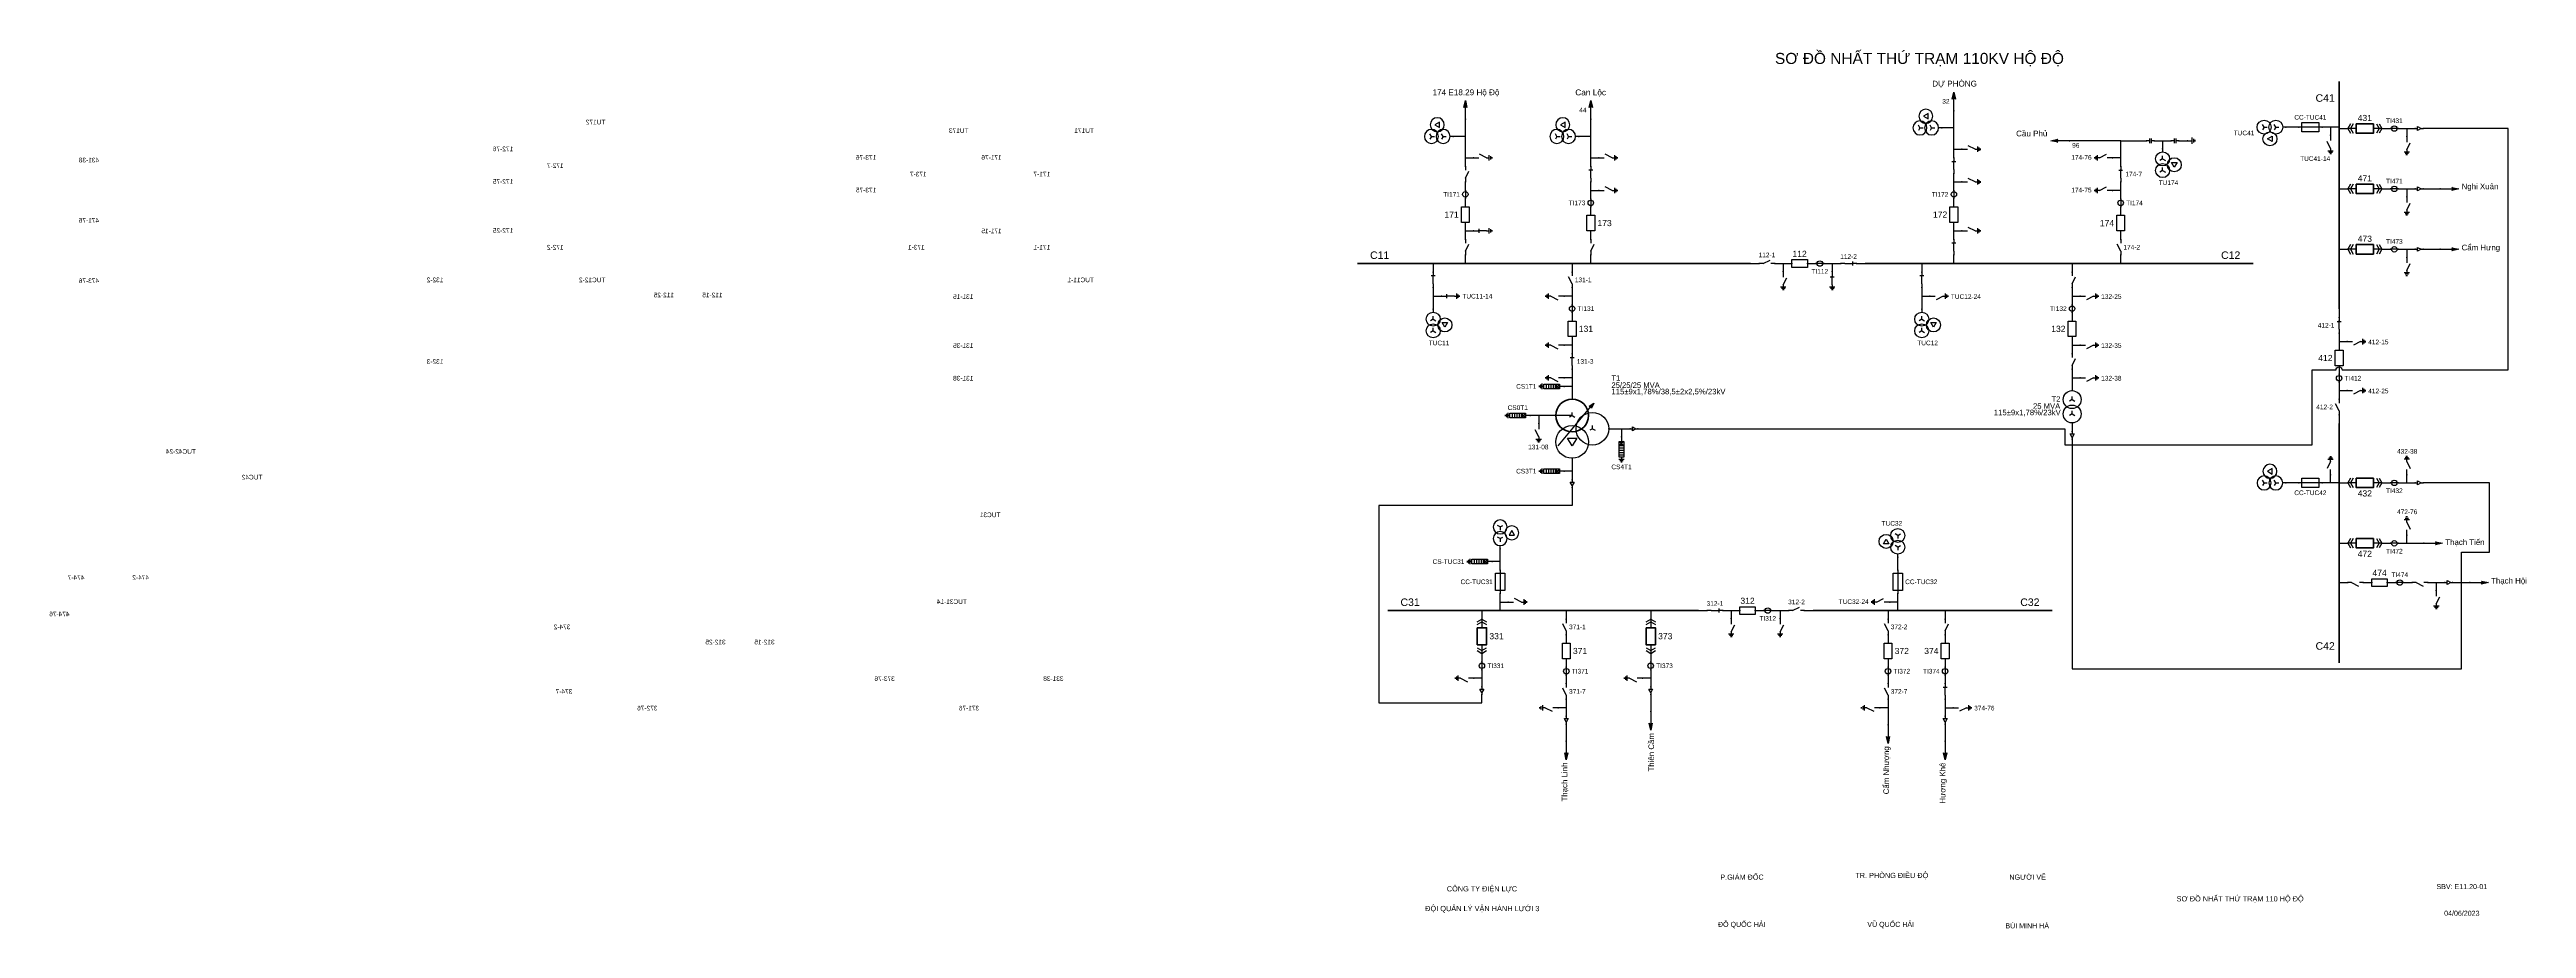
# Model space of a CAD drawing. Header units: millimetres. Extents: x -385 to 411, y 8 to 290.
import ezdxf

# ---------------------------------------------------------------- set-up
doc = ezdxf.new("R2010")
doc.units = ezdxf.units.MM
for name, color, linetype, lineweight in [('BUSBAR_110KV', 1, 'Continuous', 50), ('BUSBAR_22KV', 5, 'Continuous', 50), ('BUSBAR_35KV', 30, 'Continuous', 50), ('GROUND', 3, 'Continuous', 25), ('HV_110KV', 1, 'Continuous', 25), ('MV_22KV', 5, 'Continuous', 25), ('MV_35KV', 30, 'Continuous', 25)]:
    doc.layers.add(name, color=color, linetype=linetype, lineweight=lineweight)
doc.layers.add('SYM_PORTS', color=8, linetype='Continuous', plot=False)
doc.layers.add('TEXT', color=7, linetype='Continuous')
doc.styles.add('SLD_TEXT', font='arial.ttf')

# ---------------------------------------------------------------- blocks, each defined once
blk = doc.blocks.new('SYM_DISCONNECTOR_OPEN')
at = {"lineweight": 25}
for points in [[(0, -1.25), (-1.125, 1)], [(0, 2.5), (0, 1.25)], [(0, -1.25), (0, -2.5)]]:
    blk.add_lwpolyline(points, dxfattribs=at)
at = {"layer": 'SYM_PORTS'}
for p in [(0, 2.5), (0, -2.5)]:
    blk.add_point(p, dxfattribs=at)
blk.add_attdef('DEVICE_CODE', (1, -0.5), '', height=2)
blk = doc.blocks.new('SYM_EARTHING_SWITCH_CLOSED')
at = {"lineweight": 25}
for points in [[(-0.625, 1.25), (0.625, 1.25)], [(0, 3), (0, 1.25)], [(0, -1.25), (0, 1.5)], [(-0.875, -2), (0.875, -2)], [(-0.5625, -2.4375), (0.5625, -2.4375)], [(-0.25, -2.875), (0.25, -2.875)], [(0, -1.25), (0, -2)]]:
    blk.add_lwpolyline(points, dxfattribs=at)
at = {"layer": 'SYM_PORTS'}
blk.add_point((0, 3), dxfattribs=at)
blk.add_attdef('DEVICE_CODE', (1.875, 0), '', height=2)
blk = doc.blocks.new('SYM_CIRCUIT_BREAKER')
at = {"lineweight": 25}
blk.add_lwpolyline([(-1.25, 2.5), (1.25, 2.5), (1.25, -2.5), (-1.25, -2.5)], close=True, dxfattribs=at)
at = {"layer": 'SYM_PORTS'}
for p in [(0, 2.5), (0, -2.5)]:
    blk.add_point(p, dxfattribs=at)
blk.add_attdef('DEVICE_CODE', (2.25, -0.5), '', height=2)
at = {"flags": 1}
blk.add_attdef('RATING', (2.25, -3.5), '', height=2, dxfattribs=at)
blk = doc.blocks.new('SYM_CURRENT_TRANSFORMER')
at = {"lineweight": 25}
blk.add_lwpolyline([(0, 1.25), (0, -1.25)], dxfattribs=at)
blk.add_circle((0, 0), 0.875, dxfattribs=at)
at = {"layer": 'SYM_PORTS'}
for p in [(0, 1.25), (0, -1.25)]:
    blk.add_point(p, dxfattribs=at)
blk.add_attdef('DEVICE_CODE', (1.875, -1.75), '', height=2)
at = {"flags": 1}
blk.add_attdef('RATIO', (1.875, -4.75), '', height=2, dxfattribs=at)
blk = doc.blocks.new('SYM_EARTHING_SWITCH_OPEN')
at = {"lineweight": 25}
for points in [[(0, -1.25), (-1.125, 1)], [(0, 3), (0, 1.25)], [(-0.875, -2), (0.875, -2)], [(-0.5625, -2.4375), (0.5625, -2.4375)], [(-0.25, -2.875), (0.25, -2.875)], [(0, -1.25), (0, -2)]]:
    blk.add_lwpolyline(points, dxfattribs=at)
at = {"layer": 'SYM_PORTS'}
blk.add_point((0, 3), dxfattribs=at)
blk.add_attdef('DEVICE_CODE', (1.875, 0), '', height=2)
blk = doc.blocks.new('SYM_VOLTAGE_TRANSFORMER')
at = {"lineweight": 25}
for points in [[(0, 1.375), (-0.8625, 0.875)], [(0, 4.625), (0, 3.625)], [(0, 1.375), (0, 2.375)], [(0, 1.375), (0.8625, 0.875)], [(0, -2.375), (-0.8625, -2.875)], [(0, -2.375), (0, -1.375)], [(0, -2.375), (0.8625, -2.875)]]:
    blk.add_lwpolyline(points, dxfattribs=at)
blk.add_lwpolyline([(2.875, 0.25), (4.625, 0.25), (3.75, -1.25)], close=True, dxfattribs=at)
for centre in [(0, 1.375), (3.75, -0.5), (0, -2.375)]:
    blk.add_circle(centre, 2.25, dxfattribs=at)
at = {"layer": 'SYM_PORTS'}
blk.add_point((0, 4.625), dxfattribs=at)
blk.add_attdef('DEVICE_CODE', (7, 1.625), '', height=2)
at = {"flags": 1}
blk.add_attdef('RATIO', (7, -1.375), '', height=2, dxfattribs=at)
blk = doc.blocks.new('SYM_LINE_FEEDER_ARROW')
blk.add_hatch(color=7).paths.add_polyline_path([(0, -3), (-0.5, -0.75), (0, -1.25), (0.5, -0.75)])
at = {"lineweight": 25}
blk.add_lwpolyline([(0, 3), (0, -1.25)], dxfattribs=at)
blk.add_lwpolyline([(0, -3), (-0.5, -0.75), (0, -1.25), (0.5, -0.75)], close=True, dxfattribs=at)
at = {"layer": 'SYM_PORTS'}
blk.add_point((0, 3), dxfattribs=at)
blk.add_attdef('LINE_NAME', (1.5, 0), '', height=2)
blk = doc.blocks.new('SYM_DISCONNECTOR_CLOSED')
at = {"lineweight": 25}
for points in [[(-0.625, 1.25), (0.625, 1.25)], [(0, 2.5), (0, 1.25)], [(0, -1.25), (0, 1.5)], [(0, -1.25), (0, -2.5)]]:
    blk.add_lwpolyline(points, dxfattribs=at)
at = {"layer": 'SYM_PORTS'}
for p in [(0, 2.5), (0, -2.5)]:
    blk.add_point(p, dxfattribs=at)
blk.add_attdef('DEVICE_CODE', (1.625, -0.5), '', height=2)
blk = doc.blocks.new('SYM_SURGE_ARRESTER')
at = {"lineweight": 25}
for points in [[(-0.75, 2.5), (0.75, 2.5), (0.75, 1.25), (-0.75, 1.25)], [(-0.75, 1.25), (0.75, 1.25), (0.75, -2.5), (-0.75, -2.5)]]:
    blk.add_lwpolyline(points, close=True, dxfattribs=at)
for points in [[(-0.75, 2.5), (0.75, 1.25)], [(0.75, 2.5), (-0.75, 1.25)], [(-0.75, 0.5), (0.75, 0.5)], [(0, 4), (0, 2.5)], [(-0.875, -3.125), (0.875, -3.125)], [(-0.75, -0.25), (0.75, -0.25)], [(-0.75, -1), (0.75, -1)], [(-0.75, -1.75), (0.75, -1.75)], [(-0.5625, -3.5625), (0.5625, -3.5625)], [(-0.25, -4), (0.25, -4)], [(0, -2.5), (0, -3.125)]]:
    blk.add_lwpolyline(points, dxfattribs=at)
at = {"layer": 'SYM_PORTS'}
blk.add_point((0, 4), dxfattribs=at)
blk.add_attdef('DEVICE_CODE', (1.875, 1), '', height=2)
blk = doc.blocks.new('SYM_TRANSFORMER_3W')
blk.add_hatch(color=7).paths.add_polyline_path([(3.75, 8.25), (3.0125, 6.575), (2.2375, 7.225)])
at = {"lineweight": 25}
for points in [[(3.75, 8.25), (3.0125, 6.575), (2.2375, 7.225)], [(-4.75, -3), (-1.75, -3), (-3.25, -5.5)]]:
    blk.add_lwpolyline(points, close=True, dxfattribs=at)
for points in [[(-3.25, 4.25), (-8.5, 4.25)], [(-7.75, -5.5), (3.0125, 7.35)], [(-3.25, 4.25), (-4.1125, 3.75)], [(-3.25, 4.25), (-3.25, 5.25)], [(-3.25, 4.25), (-2.3875, 3.75)], [(3.25, 0), (2.3875, -0.5)], [(3.25, 0), (3.25, 1)], [(3.25, 0), (4.1125, -0.5)]]:
    blk.add_lwpolyline(points, dxfattribs=at)
at = {"lineweight": 50}
blk.add_circle((-3.25, 4.25), 5.25, dxfattribs=at)
at = {"lineweight": 25}
for centre in [(-3.25, -4.25), (3.25, 0)]:
    blk.add_circle(centre, 5.25, dxfattribs=at)
at = {"layer": 'SYM_PORTS'}
for p in [(-3.25, 9.5), (-8.5, 4.25), (8.5, 0), (-3.25, -9.5)]:
    blk.add_point(p, dxfattribs=at)
blk.add_attdef('DEVICE_CODE', (9.5, 6.5), '', height=2)
at = {"flags": 1}
for tag, p in [('VOLTAGE_RATIO', (9.5, 0.5)), ('POWER', (9.5, 3.5))]:
    blk.add_attdef(tag, p, '', height=2, dxfattribs=at)
blk = doc.blocks.new('SYM_CABLE_TERMINATION')
at = {"lineweight": 25}
blk.add_lwpolyline([(-0.625, 0.5), (0.625, 0.5), (0, -0.625)], close=True, dxfattribs=at)
for points in [[(0, 1.25), (0, 0.5)], [(0, -0.625), (0, -1.25)]]:
    blk.add_lwpolyline(points, dxfattribs=at)
at = {"layer": 'SYM_PORTS'}
for p in [(0, 1.25), (0, -1.25)]:
    blk.add_point(p, dxfattribs=at)
blk = doc.blocks.new('SYM_COUPLING_CAPACITOR')
at = {"lineweight": 25}
for points in [[(-0.75, 0.25), (0.75, 0.25)], [(0, 1.25), (0, 0.25)], [(-0.75, -0.25), (0.75, -0.25)], [(0, -0.25), (0, -1.25)]]:
    blk.add_lwpolyline(points, dxfattribs=at)
at = {"layer": 'SYM_PORTS'}
for p in [(0, 1.25), (0, -1.25)]:
    blk.add_point(p, dxfattribs=at)
blk.add_attdef('DEVICE_CODE', (1.75, -1.75), '', height=2)
blk = doc.blocks.new('SYM_GROUND_SYMBOL')
at = {"lineweight": 25}
for points in [[(0, 1.25), (0, -0.25)], [(-1, -0.25), (1, -0.25)], [(-0.625, -0.75), (0.625, -0.75)], [(-0.25, -1.25), (0.25, -1.25)]]:
    blk.add_lwpolyline(points, dxfattribs=at)
at = {"layer": 'SYM_PORTS'}
blk.add_point((0, 1.25), dxfattribs=at)
blk = doc.blocks.new('SYM_TRANSFORMER_2W')
at = {"lineweight": 25}
for points in [[(0, 2.3125), (-0.8625, 1.8125)], [(0, 2.3125), (0, 3.3125)], [(0, 2.3125), (0.8625, 1.8125)], [(0, -2.3125), (-0.8625, -2.8125)], [(0, -2.3125), (0, -1.3125)], [(0, -2.3125), (0.8625, -2.8125)]]:
    blk.add_lwpolyline(points, dxfattribs=at)
for centre in [(0, 2.3125), (0, -2.3125)]:
    blk.add_circle(centre, 2.875, dxfattribs=at)
at = {"layer": 'SYM_PORTS'}
for p in [(0, 5.1875), (0, -5.1875)]:
    blk.add_point(p, dxfattribs=at)
blk.add_attdef('DEVICE_CODE', (3.875, 2.1875), '', height=2)
at = {"flags": 1}
for tag, p in [('POWER', (3.875, -0.8125)), ('VOLTAGE_RATIO', (3.875, -3.8125))]:
    blk.add_attdef(tag, p, '', height=2, dxfattribs=at)
blk = doc.blocks.new('SYM_DRAWOUT_BREAKER')
at = {"lineweight": 25}
for points in [[(-1.5, 4.625), (0, 5.5), (1.5, 4.625)], [(-1.5, 3.75), (0, 4.625), (1.5, 3.75)], [(0, 5.5), (0, 2.75)], [(-1.5, -3.75), (0, -4.625), (1.5, -3.75)], [(-1.5, -4.625), (0, -5.5), (1.5, -4.625)], [(0, -2.75), (0, -5.5)]]:
    blk.add_lwpolyline(points, dxfattribs=at)
at = {"lineweight": 35}
blk.add_lwpolyline([(-1.5, 2.75), (1.5, 2.75), (1.5, -2.75), (-1.5, -2.75)], close=True, dxfattribs=at)
at = {"layer": 'SYM_PORTS'}
for p in [(0, 5.5), (0, -5.5)]:
    blk.add_point(p, dxfattribs=at)
blk.add_attdef('DEVICE_CODE', (2.5, 2.5), '', height=2)
at = {"flags": 1}
blk.add_attdef('RATING', (2.5, -0.5), '', height=2, dxfattribs=at)
blk = doc.blocks.new('SYM_FUSE_DISCONNECTOR')
at = {"lineweight": 25}
blk.add_lwpolyline([(-1.5, 2.75), (1.5, 2.75), (1.5, -2.75), (-1.5, -2.75)], close=True, dxfattribs=at)
blk.add_lwpolyline([(0, 3.75), (0, -3.75)], dxfattribs=at)
at = {"layer": 'SYM_PORTS'}
for p in [(0, 3.75), (0, -3.75)]:
    blk.add_point(p, dxfattribs=at)
blk.add_attdef('DEVICE_CODE', (2.5, 0.75), '', height=2)
at = {"flags": 1}
blk.add_attdef('RATING', (2.5, -2.25), '', height=2, dxfattribs=at)

msp = doc.modelspace()

# ---------------------------------------------------------------- linework, layer by layer
at = {"layer": 'BUSBAR_110KV', "const_width": 0.526}
for points in [[(35.08, 221.15), (161.51, 221.15)], [(198.23, 221.15), (323.01, 221.15)]]:
    msp.add_lwpolyline(points, dxfattribs=at)
at = {"layer": 'BUSBAR_22KV', "const_width": 0.526}
for points in [[(350.63, 279.69), (350.63, 206.56)], [(350.63, 169.84), (350.63, 92.85)]]:
    msp.add_lwpolyline(points, dxfattribs=at)
at = {"layer": 'BUSBAR_35KV', "const_width": 0.526}
for points in [[(44.84, 109.65), (144.78, 109.65)], [(181.51, 109.65), (258.47, 109.65)]]:
    msp.add_lwpolyline(points, dxfattribs=at)
at = {"layer": 'GROUND'}
msp.add_lwpolyline([(299.17, 260.62), (301.91, 260.62)], dxfattribs=at)
at = {"layer": 'HV_110KV'}
for points in [[(69.83, 261.99), (69.83, 267.49)], [(110.14, 261.99), (110.14, 267.49)], [(226.82, 264.74), (222.93, 264.74)], [(226.82, 264.74), (226.82, 270.23)], [(226.82, 257.88), (226.82, 264.74)], [(69.83, 261.99), (65.94, 261.99)], [(69.83, 255.13), (69.83, 261.99)], [(69.83, 252.38), (69.83, 255.13)], [(69.83, 255.13), (72.43, 255.13)], [(110.14, 261.99), (106.25, 261.99)], [(110.14, 255.13), (110.14, 261.99)], [(110.14, 252.38), (110.14, 255.13)], [(110.14, 255.13), (112.74, 255.13)], [(226.82, 255.13), (226.82, 257.88)], [(226.82, 257.88), (229.42, 257.88)], [(280.44, 260.62), (263.96, 260.62)], [(280.44, 255.13), (277.84, 255.13)], [(280.44, 255.13), (280.44, 260.62)], [(280.44, 260.62), (288.68, 260.62)], [(280.44, 252.38), (280.44, 255.13)], [(291.18, 260.62), (293.92, 260.62)], [(293.92, 260.62), (293.92, 258.03)], [(293.92, 260.62), (296.67, 260.62)], [(69.83, 244.64), (69.83, 247.38)], [(110.14, 244.64), (110.14, 247.38)], [(226.82, 247.38), (226.82, 250.13)], [(226.82, 244.64), (226.82, 247.38)], [(226.82, 247.38), (229.42, 247.38)], [(280.44, 244.64), (280.44, 247.38)], [(69.83, 239.39), (69.83, 242.14)], [(110.14, 241.89), (110.14, 244.64)], [(110.14, 244.64), (112.74, 244.64)], [(110.14, 236.65), (110.14, 239.39)], [(226.82, 239.39), (226.82, 242.14)], [(280.44, 244.64), (277.84, 244.64)], [(280.44, 241.89), (280.44, 244.64)], [(280.44, 236.65), (280.44, 239.39)], [(69.83, 231.65), (69.83, 234.39)], [(69.83, 228.9), (69.83, 231.65)], [(69.83, 231.65), (72.43, 231.65)], [(110.14, 228.9), (110.14, 231.65)], [(226.82, 231.65), (226.82, 234.39)], [(226.82, 228.9), (226.82, 231.65)], [(226.82, 231.65), (229.42, 231.65)], [(280.44, 228.9), (280.44, 231.65)], [(69.83, 221.15), (69.83, 223.9)], [(110.14, 221.15), (110.14, 223.9)], [(226.82, 221.15), (226.82, 223.9)], [(280.44, 221.15), (280.44, 223.9)], [(59.52, 221.15), (59.52, 218.41)], [(104.15, 221.15), (104.15, 218.41)], [(161.51, 221.15), (164.26, 221.15)], [(169.26, 221.15), (172, 221.15)], [(172, 221.15), (172, 218.56)], [(172, 221.15), (174.75, 221.15)], [(179.75, 221.15), (182.5, 221.15)], [(185, 221.15), (187.74, 221.15)], [(187.74, 221.15), (187.74, 218.56)], [(187.74, 221.15), (190.49, 221.15)], [(195.49, 221.15), (198.23, 221.15)], [(216.51, 221.15), (216.51, 218.41)], [(264.82, 221.15), (264.82, 218.41)], [(59.52, 213.41), (59.52, 210.66)], [(59.52, 210.66), (62.12, 210.66)], [(59.52, 210.66), (59.52, 206.54)], [(104.15, 210.66), (101.55, 210.66)], [(104.15, 213.41), (104.15, 210.66)], [(104.15, 210.66), (104.15, 207.92)], [(216.51, 213.41), (216.51, 210.66)], [(216.51, 210.66), (219.11, 210.66)], [(216.51, 210.66), (216.51, 206.54)], [(264.82, 213.41), (264.82, 210.66)], [(264.82, 210.66), (267.42, 210.66)], [(264.82, 210.66), (264.82, 207.92)], [(104.15, 205.42), (104.15, 202.67)], [(264.82, 205.42), (264.82, 202.67)], [(104.15, 194.92), (101.55, 194.92)], [(104.15, 197.67), (104.15, 194.92)], [(104.15, 194.92), (104.15, 192.18)], [(264.82, 197.67), (264.82, 194.92)], [(264.82, 194.92), (267.42, 194.92)], [(264.82, 194.92), (264.82, 192.18)], [(104.15, 184.43), (101.55, 184.43)], [(104.15, 187.18), (104.15, 184.43)], [(104.15, 184.43), (104.15, 181.69)], [(264.82, 187.18), (264.82, 184.43)], [(264.82, 184.43), (267.42, 184.43)], [(264.82, 184.43), (264.82, 180.31)], [(104.15, 181.69), (101.55, 181.69)], [(104.15, 181.69), (104.15, 177.57)], [(93.41, 172.32), (90.66, 172.32)], [(98.9, 172.32), (93.41, 172.32)], [(93.41, 172.32), (93.41, 169.72)]]:
    msp.add_lwpolyline(points, dxfattribs=at)
at = {"layer": 'MV_22KV'}
msp.add_lwpolyline([(125.27, 168.07), (127.97, 168.07), (262.5, 168.07), (262.5, 162.95), (342, 162.95), (342, 186.95), (349.63, 186.95, -1), (351.63, 186.95), (405, 186.95), (405, 264.52), (380.32, 264.52), (377.62, 264.52)], format="xyb", dxfattribs=at)
for points in [[(337.64, 264.98), (333.52, 264.98)], [(347.89, 264.98), (345.14, 264.98)], [(350.63, 264.98), (347.89, 264.98)], [(347.89, 264.98), (347.89, 262.39)], [(350.63, 264.52), (353.38, 264.52)], [(364.38, 264.52), (367.12, 264.52)], [(369.62, 264.52), (372.37, 264.52)], [(372.37, 264.52), (372.37, 261.92)], [(372.37, 264.52), (375.12, 264.52)], [(350.63, 245.14), (353.38, 245.14)], [(364.38, 245.14), (367.12, 245.14)], [(369.62, 245.14), (372.37, 245.14)], [(372.37, 245.14), (372.37, 242.54)], [(372.37, 245.14), (375.12, 245.14)], [(377.62, 245.14), (383.11, 245.14)], [(350.63, 225.72), (353.38, 225.72)], [(364.38, 225.72), (367.12, 225.72)], [(369.62, 225.72), (372.37, 225.72)], [(372.37, 225.72), (372.37, 223.13)], [(372.37, 225.72), (375.12, 225.72)], [(377.62, 225.72), (383.11, 225.72)], [(350.63, 206.56), (350.63, 203.81)], [(350.63, 198.81), (350.63, 196.07)], [(350.63, 196.07), (353.23, 196.07)], [(350.63, 196.07), (350.63, 193.32)], [(350.63, 188.32), (350.63, 185.57)], [(350.63, 183.07), (350.63, 180.33)], [(350.63, 180.33), (353.23, 180.33)], [(350.63, 180.33), (350.63, 177.58)], [(115.9, 168.07), (120.02, 168.07)], [(120.02, 168.07), (120.02, 165.47)], [(120.02, 168.07), (122.77, 168.07)], [(264.82, 169.94), (264.82, 167.19)], [(350.63, 172.58), (350.63, 169.84)], [(264.82, 164.69), (264.82, 161.99), (264.82, 90.95), (390, 90.95), (390, 128.45), (399, 128.45), (399, 150.67), (380.32, 150.67), (377.62, 150.67)], [(347.89, 150.65), (347.89, 153.25)], [(372.37, 150.67), (372.37, 153.27)], [(337.64, 150.65), (333.52, 150.65)], [(347.89, 150.65), (345.14, 150.65)], [(350.63, 150.65), (347.89, 150.65)], [(350.63, 150.67), (353.38, 150.67)], [(364.38, 150.67), (367.12, 150.67)], [(369.62, 150.67), (372.37, 150.67)], [(372.37, 150.67), (375.12, 150.67)], [(350.63, 131.26), (353.38, 131.26)], [(364.38, 131.26), (367.12, 131.26)], [(369.62, 131.26), (372.37, 131.26)], [(372.37, 131.26), (372.37, 133.85)], [(372.37, 131.26), (377.86, 131.26)], [(350.63, 118.65), (353.38, 118.65)], [(358.38, 118.65), (361.12, 118.65)], [(366.12, 118.65), (368.87, 118.65)], [(371.37, 118.65), (374.12, 118.65)], [(379.12, 118.65), (381.86, 118.65)], [(381.86, 118.65), (381.86, 116.06)], [(381.86, 118.65), (384.61, 118.65)], [(387.11, 118.65), (392.6, 118.65)]]:
    msp.add_lwpolyline(points, dxfattribs=at)
at = {"layer": 'MV_35KV'}
for points in [[(104.15, 154.45), (101.55, 154.45)], [(104.15, 158.57), (104.15, 154.45)], [(104.15, 154.45), (104.15, 151.7)], [(104.15, 149.2), (104.15, 146.5), (104.15, 143.45), (42, 143.45), (42, 79.97), (75.16, 79.97), (75.16, 82.67)], [(81.01, 125.39), (81.01, 129.51)], [(81.01, 125.39), (78.41, 125.39)], [(81.01, 122.65), (81.01, 125.39)], [(208.79, 122.65), (208.79, 126.76)], [(81.01, 112.4), (81.01, 115.15)], [(81.01, 109.65), (81.01, 112.4)], [(81.01, 112.4), (83.6, 112.4)], [(208.79, 112.4), (206.2, 112.4)], [(208.79, 112.4), (208.79, 115.15)], [(208.79, 109.65), (208.79, 112.4)], [(75.16, 109.65), (75.16, 106.91)], [(102.28, 109.65), (102.28, 106.91)], [(129.39, 109.65), (129.39, 106.91)], [(144.78, 109.65), (147.53, 109.65)], [(152.53, 109.65), (155.28, 109.65)], [(155.28, 109.65), (155.28, 107.06)], [(155.28, 109.65), (158.02, 109.65)], [(163.02, 109.65), (165.77, 109.65)], [(168.27, 109.65), (171.01, 109.65)], [(171.01, 109.65), (171.01, 107.06)], [(171.01, 109.65), (173.76, 109.65)], [(178.76, 109.65), (181.51, 109.65)], [(205.66, 109.65), (205.66, 106.91)], [(224.01, 109.65), (224.01, 106.91)], [(75.16, 95.91), (75.16, 93.16)], [(102.28, 101.91), (102.28, 99.16)], [(129.39, 95.91), (129.39, 93.16)], [(205.66, 101.91), (205.66, 99.16)], [(224.01, 101.91), (224.01, 99.16)], [(75.16, 87.92), (72.57, 87.92)], [(75.16, 90.66), (75.16, 87.92)], [(75.16, 87.92), (75.16, 85.17)], [(102.28, 94.16), (102.28, 91.42)], [(102.28, 88.92), (102.28, 86.17)], [(129.39, 87.92), (126.8, 87.92)], [(129.39, 90.66), (129.39, 87.92)], [(129.39, 87.92), (129.39, 85.17)], [(205.66, 94.16), (205.66, 91.42)], [(205.66, 88.92), (205.66, 86.17)], [(224.01, 94.16), (224.01, 91.42)], [(224.01, 88.92), (224.01, 86.17)], [(102.28, 81.17), (102.28, 78.42)], [(129.39, 82.67), (129.39, 77.18)], [(205.66, 81.17), (205.66, 78.42)], [(224.01, 81.17), (224.01, 78.42)], [(102.28, 78.42), (99.68, 78.42)], [(102.28, 78.42), (102.28, 75.68)], [(102.28, 73.18), (102.28, 67.69)], [(205.66, 78.42), (203.06, 78.42)], [(205.66, 78.42), (205.66, 72.93)], [(224.01, 78.42), (226.61, 78.42)], [(224.01, 78.42), (224.01, 75.68)], [(224.01, 73.18), (224.01, 67.69)]]:
    msp.add_lwpolyline(points, dxfattribs=at)

# ---------------------------------------------------------------- block references
at = {"layer": 'GROUND'}
for name, p, rotation in [('SYM_COUPLING_CAPACITOR', (297.92, 260.62), 270), ('SYM_GROUND_SYMBOL', (303.16, 260.62), 90)]:
    msp.add_blockref(name, p, dxfattribs=dict(at, rotation=rotation))
at = {"layer": 'HV_110KV'}
ref = msp.add_blockref('SYM_VOLTAGE_TRANSFORMER', (218.3, 264.74), dxfattribs=dict(at, xscale=-1, rotation=270))
ref.add_attrib('DEVICE_CODE', 'TU172', (206.52, 265.88), dxfattribs={"layer": 'TEXT', "extrusion": (0, 0, -1), "height": 1.498, "style": 'SLD_TEXT'})
for name, p, rotation in [('SYM_LINE_FEEDER_ARROW', (69.83, 270.49), 180), ('SYM_LINE_FEEDER_ARROW', (110.14, 270.49), 180), ('SYM_LINE_FEEDER_ARROW', (226.82, 273.23), 180), ('SYM_LINE_FEEDER_ARROW', (260.96, 260.62), 270), ('SYM_COUPLING_CAPACITOR', (289.93, 260.62), 270)]:
    msp.add_blockref(name, p, dxfattribs=dict(at, rotation=rotation))
ref = msp.add_blockref('SYM_VOLTAGE_TRANSFORMER', (101.63, 261.99), dxfattribs=dict(at, xscale=-1, rotation=270))
ref.add_attrib('DEVICE_CODE', 'TU173', (89.84, 263.13), dxfattribs={"layer": 'TEXT', "extrusion": (0, 0, -1), "height": 1.498, "style": 'SLD_TEXT'})
ref = msp.add_blockref('SYM_VOLTAGE_TRANSFORMER', (61.31, 261.99), dxfattribs=dict(at, xscale=-1, rotation=270))
ref.add_attrib('DEVICE_CODE', 'TU171', (49.53, 263.13), dxfattribs={"layer": 'TEXT', "extrusion": (0, 0, -1), "height": 1.498, "style": 'SLD_TEXT'})
ref = msp.add_blockref('SYM_EARTHING_SWITCH_OPEN', (232.42, 257.88), dxfattribs=dict(at, xscale=-1, rotation=90))
ref.add_attrib('DEVICE_CODE', '172-76', (236.17, 257.26), dxfattribs={"layer": 'TEXT', "extrusion": (0, 0, -1), "height": 1.498, "style": 'SLD_TEXT'})
ref = msp.add_blockref('SYM_DISCONNECTOR_CLOSED', (226.82, 252.63), dxfattribs=dict(at, xscale=-1))
ref.add_attrib('DEVICE_CODE', '172-7', (219.96, 251.88), dxfattribs={"layer": 'TEXT', "extrusion": (0, 0, -1), "height": 1.498, "style": 'SLD_TEXT'})
ref = msp.add_blockref('SYM_EARTHING_SWITCH_OPEN', (115.74, 255.13), dxfattribs=dict(at, xscale=-1, rotation=90))
ref.add_attrib('DEVICE_CODE', '173-76', (119.5, 254.51), dxfattribs={"layer": 'TEXT', "extrusion": (0, 0, -1), "height": 1.498, "style": 'SLD_TEXT'})
ref = msp.add_blockref('SYM_EARTHING_SWITCH_OPEN', (75.43, 255.13), dxfattribs=dict(at, xscale=-1, rotation=90))
ref.add_attrib('DEVICE_CODE', '171-76', (79.18, 254.51), dxfattribs={"layer": 'TEXT', "extrusion": (0, 0, -1), "height": 1.498, "style": 'SLD_TEXT'})
ref = msp.add_blockref('SYM_EARTHING_SWITCH_OPEN', (274.84, 255.13), dxfattribs=dict(at, rotation=270))
ref.add_attrib('DEVICE_CODE', '174-76', (264.57, 254.51), dxfattribs={"layer": 'TEXT', "height": 1.498, "style": 'SLD_TEXT'})
ref = msp.add_blockref('SYM_VOLTAGE_TRANSFORMER', (293.92, 253.4), dxfattribs=at)
ref.add_attrib('DEVICE_CODE', 'TU174', (292.66, 246.39), dxfattribs={"layer": 'TEXT', "height": 1.498, "style": 'SLD_TEXT'})
ref = msp.add_blockref('SYM_EARTHING_SWITCH_OPEN', (232.42, 247.38), dxfattribs=dict(at, xscale=-1, rotation=90))
ref.add_attrib('DEVICE_CODE', '172-75', (236.17, 246.77), dxfattribs={"layer": 'TEXT', "extrusion": (0, 0, -1), "height": 1.498, "style": 'SLD_TEXT'})
ref = msp.add_blockref('SYM_DISCONNECTOR_CLOSED', (110.14, 249.88), dxfattribs=dict(at, xscale=-1))
ref.add_attrib('DEVICE_CODE', '173-7', (103.29, 249.14), dxfattribs={"layer": 'TEXT', "extrusion": (0, 0, -1), "height": 1.498, "style": 'SLD_TEXT'})
ref = msp.add_blockref('SYM_DISCONNECTOR_OPEN', (69.83, 249.88), dxfattribs=dict(at, xscale=-1))
ref.add_attrib('DEVICE_CODE', '171-7', (63.6, 249.13), dxfattribs={"layer": 'TEXT', "extrusion": (0, 0, -1), "height": 1.498, "style": 'SLD_TEXT'})
ref = msp.add_blockref('SYM_DISCONNECTOR_CLOSED', (280.44, 249.88), dxfattribs=at)
ref.add_attrib('DEVICE_CODE', '174-7', (281.94, 249.13), dxfattribs={"layer": 'TEXT', "height": 1.498, "style": 'SLD_TEXT'})
ref = msp.add_blockref('SYM_EARTHING_SWITCH_OPEN', (115.74, 244.64), dxfattribs=dict(at, xscale=-1, rotation=90))
ref.add_attrib('DEVICE_CODE', '173-75', (119.5, 244.02), dxfattribs={"layer": 'TEXT', "extrusion": (0, 0, -1), "height": 1.498, "style": 'SLD_TEXT'})
ref = msp.add_blockref('SYM_CURRENT_TRANSFORMER', (69.83, 243.39), dxfattribs=at)
ref.add_attrib('DEVICE_CODE', 'TI171', (62.73, 242.63), dxfattribs={"layer": 'TEXT', "height": 1.498, "style": 'SLD_TEXT'})
ref = msp.add_blockref('SYM_CIRCUIT_BREAKER', (69.83, 236.89), dxfattribs=at)
ref.add_attrib('DEVICE_CODE', '171', (63.12, 235.9), dxfattribs={"layer": 'TEXT', "height": 1.967, "style": 'SLD_TEXT'})
ref = msp.add_blockref('SYM_CURRENT_TRANSFORMER', (110.14, 240.64), dxfattribs=at)
ref.add_attrib('DEVICE_CODE', 'TI173', (103.04, 239.9), dxfattribs={"layer": 'TEXT', "height": 1.498, "style": 'SLD_TEXT'})
ref = msp.add_blockref('SYM_CURRENT_TRANSFORMER', (226.82, 243.39), dxfattribs=at)
ref.add_attrib('DEVICE_CODE', 'TI172', (219.71, 242.63), dxfattribs={"layer": 'TEXT', "height": 1.498, "style": 'SLD_TEXT'})
ref = msp.add_blockref('SYM_CIRCUIT_BREAKER', (226.82, 236.89), dxfattribs=at)
ref.add_attrib('DEVICE_CODE', '172', (220.11, 235.9), dxfattribs={"layer": 'TEXT', "height": 1.967, "style": 'SLD_TEXT'})
ref = msp.add_blockref('SYM_EARTHING_SWITCH_OPEN', (274.84, 244.64), dxfattribs=dict(at, rotation=270))
ref.add_attrib('DEVICE_CODE', '174-75', (264.57, 244.02), dxfattribs={"layer": 'TEXT', "height": 1.498, "style": 'SLD_TEXT'})
ref = msp.add_blockref('SYM_CURRENT_TRANSFORMER', (280.44, 240.64), dxfattribs=at)
ref.add_attrib('DEVICE_CODE', 'TI174', (282.19, 239.89), dxfattribs={"layer": 'TEXT', "height": 1.498, "style": 'SLD_TEXT'})
ref = msp.add_blockref('SYM_EARTHING_SWITCH_OPEN', (232.42, 231.65), dxfattribs=dict(at, xscale=-1, rotation=90))
ref.add_attrib('DEVICE_CODE', '172-25', (236.17, 231.03), dxfattribs={"layer": 'TEXT', "extrusion": (0, 0, -1), "height": 1.498, "style": 'SLD_TEXT'})
ref = msp.add_blockref('SYM_EARTHING_SWITCH_CLOSED', (75.43, 231.65), dxfattribs=dict(at, xscale=-1, rotation=90))
ref.add_attrib('DEVICE_CODE', '171-15', (79.18, 230.91), dxfattribs={"layer": 'TEXT', "extrusion": (0, 0, -1), "height": 1.498, "style": 'SLD_TEXT'})
ref = msp.add_blockref('SYM_CIRCUIT_BREAKER', (110.14, 234.15), dxfattribs=at)
ref.add_attrib('DEVICE_CODE', '173', (112.28, 233.18), dxfattribs={"layer": 'TEXT', "height": 1.968, "style": 'SLD_TEXT'})
ref = msp.add_blockref('SYM_CIRCUIT_BREAKER', (280.44, 234.15), dxfattribs=at)
ref.add_attrib('DEVICE_CODE', '174', (273.73, 233.16), dxfattribs={"layer": 'TEXT', "height": 1.967, "style": 'SLD_TEXT'})
ref = msp.add_blockref('SYM_DISCONNECTOR_CLOSED', (226.82, 226.4), dxfattribs=dict(at, xscale=-1))
ref.add_attrib('DEVICE_CODE', '172-2', (219.96, 225.65), dxfattribs={"layer": 'TEXT', "extrusion": (0, 0, -1), "height": 1.498, "style": 'SLD_TEXT'})
ref = msp.add_blockref('SYM_DISCONNECTOR_OPEN', (110.14, 226.4), dxfattribs=dict(at, xscale=-1))
ref.add_attrib('DEVICE_CODE', '173-1', (103.91, 225.66), dxfattribs={"layer": 'TEXT', "extrusion": (0, 0, -1), "height": 1.498, "style": 'SLD_TEXT'})
ref = msp.add_blockref('SYM_DISCONNECTOR_OPEN', (69.83, 226.4), dxfattribs=dict(at, xscale=-1))
ref.add_attrib('DEVICE_CODE', '171-1', (63.6, 225.65), dxfattribs={"layer": 'TEXT', "extrusion": (0, 0, -1), "height": 1.498, "style": 'SLD_TEXT'})
ref = msp.add_blockref('SYM_DISCONNECTOR_OPEN', (166.76, 221.15), dxfattribs=dict(at, rotation=270))
ref.add_attrib('DEVICE_CODE', '112-1', (164.08, 223.16), dxfattribs={"layer": 'TEXT', "height": 1.498, "style": 'SLD_TEXT'})
ref = msp.add_blockref('SYM_CIRCUIT_BREAKER', (177.25, 221.15), dxfattribs=dict(at, rotation=270))
ref.add_attrib('DEVICE_CODE', '112', (174.96, 223.29), dxfattribs={"layer": 'TEXT', "height": 1.967, "style": 'SLD_TEXT'})
ref = msp.add_blockref('SYM_DISCONNECTOR_CLOSED', (192.99, 221.15), dxfattribs=dict(at, rotation=270))
ref.add_attrib('DEVICE_CODE', '112-2', (190.31, 222.66), dxfattribs={"layer": 'TEXT', "height": 1.498, "style": 'SLD_TEXT'})
ref = msp.add_blockref('SYM_DISCONNECTOR_OPEN', (280.44, 226.4), dxfattribs=at)
ref.add_attrib('DEVICE_CODE', '174-2', (281.32, 225.65), dxfattribs={"layer": 'TEXT', "height": 1.498, "style": 'SLD_TEXT'})
ref = msp.add_blockref('SYM_DISCONNECTOR_OPEN', (264.82, 215.91), dxfattribs=dict(at, xscale=-1))
ref.add_attrib('DEVICE_CODE', '132-2', (258.59, 215.17), dxfattribs={"layer": 'TEXT', "extrusion": (0, 0, -1), "height": 1.498, "style": 'SLD_TEXT'})
ref = msp.add_blockref('SYM_DISCONNECTOR_CLOSED', (216.51, 215.91), dxfattribs=dict(at, xscale=-1))
ref.add_attrib('DEVICE_CODE', 'TUC12-2', (206.52, 215.16), dxfattribs={"layer": 'TEXT', "extrusion": (0, 0, -1), "height": 1.498, "style": 'SLD_TEXT'})
ref = msp.add_blockref('SYM_EARTHING_SWITCH_CLOSED', (187.74, 215.56), dxfattribs=dict(at, xscale=-1))
ref.add_attrib('DEVICE_CODE', '112-25', (184.49, 210.3), dxfattribs={"layer": 'TEXT', "extrusion": (0, 0, -1), "height": 1.498, "style": 'SLD_TEXT'})
ref = msp.add_blockref('SYM_EARTHING_SWITCH_OPEN', (172, 215.56), dxfattribs=dict(at, xscale=-1))
ref.add_attrib('DEVICE_CODE', '112-15', (168.87, 210.3), dxfattribs={"layer": 'TEXT', "extrusion": (0, 0, -1), "height": 1.498, "style": 'SLD_TEXT'})
ref = msp.add_blockref('SYM_DISCONNECTOR_CLOSED', (59.52, 215.91), dxfattribs=dict(at, xscale=-1))
ref.add_attrib('DEVICE_CODE', 'TUC11-1', (49.53, 215.16), dxfattribs={"layer": 'TEXT', "extrusion": (0, 0, -1), "height": 1.498, "style": 'SLD_TEXT'})
ref = msp.add_blockref('SYM_DISCONNECTOR_OPEN', (104.15, 215.91), dxfattribs=at)
ref.add_attrib('DEVICE_CODE', '131-1', (105.03, 215.17), dxfattribs={"layer": 'TEXT', "height": 1.498, "style": 'SLD_TEXT'})
ref = msp.add_blockref('SYM_CURRENT_TRANSFORMER', (183.75, 221.15), dxfattribs=dict(at, rotation=270))
ref.add_attrib('DEVICE_CODE', 'TI112', (181.07, 217.89), dxfattribs={"layer": 'TEXT', "height": 1.498, "style": 'SLD_TEXT'})
ref = msp.add_blockref('SYM_EARTHING_SWITCH_OPEN', (98.55, 210.66), dxfattribs=dict(at, xscale=-1, rotation=270))
ref.add_attrib('DEVICE_CODE', '131-15', (88.28, 209.8), dxfattribs={"layer": 'TEXT', "extrusion": (0, 0, -1), "height": 1.498, "style": 'SLD_TEXT'})
ref = msp.add_blockref('SYM_EARTHING_SWITCH_CLOSED', (65.12, 210.66), dxfattribs=dict(at, rotation=90))
ref.add_attrib('DEVICE_CODE', 'TUC11-14', (68.87, 209.91), dxfattribs={"layer": 'TEXT', "height": 1.498, "style": 'SLD_TEXT'})
ref = msp.add_blockref('SYM_CURRENT_TRANSFORMER', (104.15, 206.67), dxfattribs=at)
ref.add_attrib('DEVICE_CODE', 'TI131', (105.91, 205.93), dxfattribs={"layer": 'TEXT', "height": 1.498, "style": 'SLD_TEXT'})
ref = msp.add_blockref('SYM_EARTHING_SWITCH_OPEN', (222.11, 210.66), dxfattribs=dict(at, rotation=90))
ref.add_attrib('DEVICE_CODE', 'TUC12-24', (225.86, 209.79), dxfattribs={"layer": 'TEXT', "height": 1.498, "style": 'SLD_TEXT'})
ref = msp.add_blockref('SYM_CURRENT_TRANSFORMER', (264.82, 206.67), dxfattribs=at)
ref.add_attrib('DEVICE_CODE', 'TI132', (257.71, 205.93), dxfattribs={"layer": 'TEXT', "height": 1.498, "style": 'SLD_TEXT'})
ref = msp.add_blockref('SYM_EARTHING_SWITCH_OPEN', (270.42, 210.66), dxfattribs=dict(at, rotation=90))
ref.add_attrib('DEVICE_CODE', '132-25', (274.17, 209.8), dxfattribs={"layer": 'TEXT', "height": 1.498, "style": 'SLD_TEXT'})
ref = msp.add_blockref('SYM_VOLTAGE_TRANSFORMER', (59.52, 201.92), dxfattribs=at)
ref.add_attrib('DEVICE_CODE', 'TUC11', (58.08, 194.89), dxfattribs={"layer": 'TEXT', "height": 1.498, "style": 'SLD_TEXT'})
ref = msp.add_blockref('SYM_CIRCUIT_BREAKER', (104.15, 200.17), dxfattribs=at)
ref.add_attrib('DEVICE_CODE', '131', (106.28, 199.2), dxfattribs={"layer": 'TEXT', "height": 1.968, "style": 'SLD_TEXT'})
ref = msp.add_blockref('SYM_VOLTAGE_TRANSFORMER', (216.51, 201.92), dxfattribs=at)
ref.add_attrib('DEVICE_CODE', 'TUC12', (215.07, 194.89), dxfattribs={"layer": 'TEXT', "height": 1.498, "style": 'SLD_TEXT'})
ref = msp.add_blockref('SYM_CIRCUIT_BREAKER', (264.82, 200.17), dxfattribs=at)
ref.add_attrib('DEVICE_CODE', '132', (258.11, 199.2), dxfattribs={"layer": 'TEXT', "height": 1.968, "style": 'SLD_TEXT'})
ref = msp.add_blockref('SYM_DISCONNECTOR_OPEN', (264.82, 189.68), dxfattribs=dict(at, xscale=-1))
ref.add_attrib('DEVICE_CODE', '132-3', (258.59, 188.94), dxfattribs={"layer": 'TEXT', "extrusion": (0, 0, -1), "height": 1.498, "style": 'SLD_TEXT'})
ref = msp.add_blockref('SYM_EARTHING_SWITCH_OPEN', (98.55, 194.92), dxfattribs=dict(at, xscale=-1, rotation=270))
ref.add_attrib('DEVICE_CODE', '131-35', (88.28, 194.06), dxfattribs={"layer": 'TEXT', "extrusion": (0, 0, -1), "height": 1.498, "style": 'SLD_TEXT'})
ref = msp.add_blockref('SYM_DISCONNECTOR_CLOSED', (104.15, 189.68), dxfattribs=at)
ref.add_attrib('DEVICE_CODE', '131-3', (105.66, 188.94), dxfattribs={"layer": 'TEXT', "height": 1.498, "style": 'SLD_TEXT'})
ref = msp.add_blockref('SYM_EARTHING_SWITCH_OPEN', (270.42, 194.92), dxfattribs=dict(at, rotation=90))
ref.add_attrib('DEVICE_CODE', '132-35', (274.17, 194.06), dxfattribs={"layer": 'TEXT', "height": 1.498, "style": 'SLD_TEXT'})
ref = msp.add_blockref('SYM_EARTHING_SWITCH_OPEN', (98.55, 184.43), dxfattribs=dict(at, xscale=-1, rotation=270))
ref.add_attrib('DEVICE_CODE', '131-38', (88.28, 183.57), dxfattribs={"layer": 'TEXT', "extrusion": (0, 0, -1), "height": 1.498, "style": 'SLD_TEXT'})
ref = msp.add_blockref('SYM_TRANSFORMER_3W', (107.4, 168.07), dxfattribs=at)
ref.add_attrib('DEVICE_CODE', 'T1', (116.78, 183.51), dxfattribs={"layer": 'TEXT', "height": 1.748, "style": 'SLD_TEXT'})
ref = msp.add_blockref('SYM_EARTHING_SWITCH_OPEN', (270.42, 184.43), dxfattribs=dict(at, rotation=90))
ref.add_attrib('DEVICE_CODE', '132-38', (274.17, 183.57), dxfattribs={"layer": 'TEXT', "height": 1.498, "style": 'SLD_TEXT'})
ref = msp.add_blockref('SYM_SURGE_ARRESTER', (86.66, 172.32), dxfattribs=dict(at, rotation=270))
ref.add_attrib('DEVICE_CODE', 'CS0T1', (83.41, 174.1), dxfattribs={"layer": 'TEXT', "height": 1.498, "style": 'SLD_TEXT'})
ref = msp.add_blockref('SYM_SURGE_ARRESTER', (97.55, 181.69), dxfattribs=dict(at, rotation=270))
ref.add_attrib('DEVICE_CODE', 'CS1T1', (86.16, 180.94), dxfattribs={"layer": 'TEXT', "height": 1.498, "style": 'SLD_TEXT'})
ref = msp.add_blockref('SYM_TRANSFORMER_2W', (264.82, 175.13), dxfattribs=at)
ref.add_attrib('DEVICE_CODE', 'T2', (258.22, 176.77), dxfattribs={"layer": 'TEXT', "height": 1.748, "style": 'SLD_TEXT'})
ref = msp.add_blockref('SYM_EARTHING_SWITCH_OPEN', (93.41, 166.72), dxfattribs=at)
ref.add_attrib('DEVICE_CODE', '131-08', (90.03, 161.46), dxfattribs={"layer": 'TEXT', "height": 1.498, "style": 'SLD_TEXT'})
at = {"layer": 'MV_22KV'}
ref = msp.add_blockref('SYM_VOLTAGE_TRANSFORMER', (328.9, 264.98), dxfattribs=dict(at, rotation=270))
ref.add_attrib('DEVICE_CODE', 'TUC41', (316.76, 262.36), dxfattribs={"layer": 'TEXT', "height": 1.498, "style": 'SLD_TEXT'})
ref = msp.add_blockref('SYM_FUSE_DISCONNECTOR', (341.39, 264.98), dxfattribs=dict(at, rotation=270))
ref.add_attrib('DEVICE_CODE', 'CC-TUC41', (336.22, 267.39), dxfattribs={"layer": 'TEXT', "height": 1.498, "style": 'SLD_TEXT'})
ref = msp.add_blockref('SYM_DRAWOUT_BREAKER', (358.88, 264.52), dxfattribs=dict(at, rotation=270))
ref.add_attrib('DEVICE_CODE', '431', (356.59, 266.94), dxfattribs={"layer": 'TEXT', "height": 1.968, "style": 'SLD_TEXT'})
ref = msp.add_blockref('SYM_CURRENT_TRANSFORMER', (368.37, 264.52), dxfattribs=dict(at, rotation=270))
ref.add_attrib('DEVICE_CODE', 'TI431', (365.7, 266.3), dxfattribs={"layer": 'TEXT', "height": 1.498, "style": 'SLD_TEXT'})
at = {"layer": 'MV_22KV', "rotation": 90}
for name, p in [('SYM_CABLE_TERMINATION', (376.37, 264.52)), ('SYM_CABLE_TERMINATION', (376.37, 245.14)), ('SYM_LINE_FEEDER_ARROW', (386.11, 245.14)), ('SYM_CABLE_TERMINATION', (376.37, 225.72)), ('SYM_LINE_FEEDER_ARROW', (386.11, 225.72)), ('SYM_CABLE_TERMINATION', (124.02, 168.07)), ('SYM_CABLE_TERMINATION', (376.37, 150.67)), ('SYM_LINE_FEEDER_ARROW', (380.86, 131.26)), ('SYM_CABLE_TERMINATION', (385.86, 118.65)), ('SYM_LINE_FEEDER_ARROW', (395.6, 118.65))]:
    msp.add_blockref(name, p, dxfattribs=at)
at = {"layer": 'MV_22KV'}
ref = msp.add_blockref('SYM_EARTHING_SWITCH_OPEN', (372.37, 258.92), dxfattribs=dict(at, xscale=-1))
ref.add_attrib('DEVICE_CODE', '431-38', (369.24, 253.66), dxfattribs={"layer": 'TEXT', "extrusion": (0, 0, -1), "height": 1.498, "style": 'SLD_TEXT'})
ref = msp.add_blockref('SYM_EARTHING_SWITCH_OPEN', (347.89, 259.39), dxfattribs=at)
ref.add_attrib('DEVICE_CODE', 'TUC41-14', (338.11, 254.11), dxfattribs={"layer": 'TEXT', "height": 1.498, "style": 'SLD_TEXT'})
ref = msp.add_blockref('SYM_DRAWOUT_BREAKER', (358.88, 245.14), dxfattribs=dict(at, rotation=270))
ref.add_attrib('DEVICE_CODE', '471', (356.59, 247.52), dxfattribs={"layer": 'TEXT', "height": 1.967, "style": 'SLD_TEXT'})
ref = msp.add_blockref('SYM_CURRENT_TRANSFORMER', (368.37, 245.14), dxfattribs=dict(at, rotation=270))
ref.add_attrib('DEVICE_CODE', 'TI471', (365.7, 246.89), dxfattribs={"layer": 'TEXT', "height": 1.498, "style": 'SLD_TEXT'})
ref = msp.add_blockref('SYM_EARTHING_SWITCH_OPEN', (372.37, 239.54), dxfattribs=dict(at, xscale=-1))
ref.add_attrib('DEVICE_CODE', '471-76', (369.24, 234.28), dxfattribs={"layer": 'TEXT', "extrusion": (0, 0, -1), "height": 1.498, "style": 'SLD_TEXT'})
ref = msp.add_blockref('SYM_EARTHING_SWITCH_OPEN', (372.37, 220.13), dxfattribs=dict(at, xscale=-1))
ref.add_attrib('DEVICE_CODE', '473-76', (369.24, 214.87), dxfattribs={"layer": 'TEXT', "extrusion": (0, 0, -1), "height": 1.498, "style": 'SLD_TEXT'})
ref = msp.add_blockref('SYM_DRAWOUT_BREAKER', (358.88, 225.72), dxfattribs=dict(at, rotation=270))
ref.add_attrib('DEVICE_CODE', '473', (356.59, 228.14), dxfattribs={"layer": 'TEXT', "height": 1.968, "style": 'SLD_TEXT'})
ref = msp.add_blockref('SYM_CURRENT_TRANSFORMER', (368.37, 225.72), dxfattribs=dict(at, rotation=270))
ref.add_attrib('DEVICE_CODE', 'TI473', (365.7, 227.5), dxfattribs={"layer": 'TEXT', "height": 1.498, "style": 'SLD_TEXT'})
ref = msp.add_blockref('SYM_DISCONNECTOR_CLOSED', (350.63, 201.31), dxfattribs=at)
ref.add_attrib('DEVICE_CODE', '412-1', (343.78, 200.56), dxfattribs={"layer": 'TEXT', "height": 1.498, "style": 'SLD_TEXT'})
ref = msp.add_blockref('SYM_CIRCUIT_BREAKER', (350.63, 190.82), dxfattribs=at)
ref.add_attrib('DEVICE_CODE', '412', (343.92, 189.83), dxfattribs={"layer": 'TEXT', "height": 1.967, "style": 'SLD_TEXT'})
ref = msp.add_blockref('SYM_EARTHING_SWITCH_OPEN', (356.23, 196.07), dxfattribs=dict(at, rotation=90))
ref.add_attrib('DEVICE_CODE', '412-15', (359.98, 195.2), dxfattribs={"layer": 'TEXT', "height": 1.498, "style": 'SLD_TEXT'})
ref = msp.add_blockref('SYM_CURRENT_TRANSFORMER', (350.63, 184.32), dxfattribs=at)
ref.add_attrib('DEVICE_CODE', 'TI412', (352.39, 183.57), dxfattribs={"layer": 'TEXT', "height": 1.498, "style": 'SLD_TEXT'})
ref = msp.add_blockref('SYM_DISCONNECTOR_OPEN', (350.63, 175.08), dxfattribs=at)
ref.add_attrib('DEVICE_CODE', '412-2', (343.28, 174.33), dxfattribs={"layer": 'TEXT', "height": 1.498, "style": 'SLD_TEXT'})
ref = msp.add_blockref('SYM_EARTHING_SWITCH_OPEN', (356.23, 180.33), dxfattribs=dict(at, rotation=90))
ref.add_attrib('DEVICE_CODE', '412-25', (359.98, 179.46), dxfattribs={"layer": 'TEXT', "height": 1.498, "style": 'SLD_TEXT'})
msp.add_blockref('SYM_CABLE_TERMINATION', (264.82, 165.94), dxfattribs=at)
ref = msp.add_blockref('SYM_EARTHING_SWITCH_OPEN', (347.89, 156.25), dxfattribs=dict(at, xscale=-1, rotation=180))
ref.add_attrib('DEVICE_CODE', 'TUC42-24', (338.11, 160.03), dxfattribs={"layer": 'TEXT', "extrusion": (0, 0, -1), "height": 1.498, "style": 'SLD_TEXT'})
ref = msp.add_blockref('SYM_SURGE_ARRESTER', (120.02, 161.47), dxfattribs=at)
ref.add_attrib('DEVICE_CODE', 'CS4T1', (116.76, 155.07), dxfattribs={"layer": 'TEXT', "height": 1.498, "style": 'SLD_TEXT'})
ref = msp.add_blockref('SYM_EARTHING_SWITCH_OPEN', (372.37, 156.27), dxfattribs=dict(at, rotation=180))
ref.add_attrib('DEVICE_CODE', '432-38', (369.24, 160.05), dxfattribs={"layer": 'TEXT', "height": 1.498, "style": 'SLD_TEXT'})
ref = msp.add_blockref('SYM_VOLTAGE_TRANSFORMER', (328.9, 150.65), dxfattribs=dict(at, xscale=-1, rotation=270))
ref.add_attrib('DEVICE_CODE', 'TUC42', (316.76, 151.78), dxfattribs={"layer": 'TEXT', "extrusion": (0, 0, -1), "height": 1.498, "style": 'SLD_TEXT'})
ref = msp.add_blockref('SYM_FUSE_DISCONNECTOR', (341.39, 150.65), dxfattribs=dict(at, rotation=270))
ref.add_attrib('DEVICE_CODE', 'CC-TUC42', (336.22, 146.75), dxfattribs={"layer": 'TEXT', "height": 1.498, "style": 'SLD_TEXT'})
ref = msp.add_blockref('SYM_DRAWOUT_BREAKER', (358.88, 150.67), dxfattribs=dict(at, rotation=270))
ref.add_attrib('DEVICE_CODE', '432', (356.59, 146.31), dxfattribs={"layer": 'TEXT', "height": 1.968, "style": 'SLD_TEXT'})
ref = msp.add_blockref('SYM_CURRENT_TRANSFORMER', (368.37, 150.67), dxfattribs=dict(at, rotation=270))
ref.add_attrib('DEVICE_CODE', 'TI432', (365.7, 147.41), dxfattribs={"layer": 'TEXT', "height": 1.498, "style": 'SLD_TEXT'})
ref = msp.add_blockref('SYM_EARTHING_SWITCH_OPEN', (372.37, 136.85), dxfattribs=dict(at, rotation=180))
ref.add_attrib('DEVICE_CODE', '472-76', (369.24, 140.63), dxfattribs={"layer": 'TEXT', "height": 1.498, "style": 'SLD_TEXT'})
ref = msp.add_blockref('SYM_DRAWOUT_BREAKER', (358.88, 131.26), dxfattribs=dict(at, rotation=270))
ref.add_attrib('DEVICE_CODE', '472', (356.59, 126.9), dxfattribs={"layer": 'TEXT', "height": 1.967, "style": 'SLD_TEXT'})
ref = msp.add_blockref('SYM_CURRENT_TRANSFORMER', (368.37, 131.26), dxfattribs=dict(at, rotation=270))
ref.add_attrib('DEVICE_CODE', 'TI472', (365.7, 127.99), dxfattribs={"layer": 'TEXT', "height": 1.498, "style": 'SLD_TEXT'})
ref = msp.add_blockref('SYM_DISCONNECTOR_OPEN', (376.62, 118.65), dxfattribs=dict(at, xscale=-1, rotation=270))
ref.add_attrib('DEVICE_CODE', '474-7', (373.94, 119.53), dxfattribs={"layer": 'TEXT', "extrusion": (0, 0, -1), "height": 1.498, "style": 'SLD_TEXT'})
ref = msp.add_blockref('SYM_DISCONNECTOR_OPEN', (355.88, 118.65), dxfattribs=dict(at, xscale=-1, rotation=270))
ref.add_attrib('DEVICE_CODE', '474-2', (353.2, 119.53), dxfattribs={"layer": 'TEXT', "extrusion": (0, 0, -1), "height": 1.498, "style": 'SLD_TEXT'})
ref = msp.add_blockref('SYM_CIRCUIT_BREAKER', (363.62, 118.65), dxfattribs=dict(at, rotation=270))
ref.add_attrib('DEVICE_CODE', '474', (361.34, 120.79), dxfattribs={"layer": 'TEXT', "height": 1.97, "style": 'SLD_TEXT'})
ref = msp.add_blockref('SYM_CURRENT_TRANSFORMER', (370.12, 118.65), dxfattribs=dict(at, rotation=270))
ref.add_attrib('DEVICE_CODE', 'TI474', (367.45, 120.41), dxfattribs={"layer": 'TEXT', "height": 1.498, "style": 'SLD_TEXT'})
ref = msp.add_blockref('SYM_EARTHING_SWITCH_OPEN', (381.86, 113.06), dxfattribs=dict(at, xscale=-1))
ref.add_attrib('DEVICE_CODE', '474-76', (378.73, 107.8), dxfattribs={"layer": 'TEXT', "extrusion": (0, 0, -1), "height": 1.498, "style": 'SLD_TEXT'})
at = {"layer": 'MV_35KV'}
ref = msp.add_blockref('SYM_SURGE_ARRESTER', (97.55, 154.45), dxfattribs=dict(at, rotation=270))
ref.add_attrib('DEVICE_CODE', 'CS3T1', (86.16, 153.7), dxfattribs={"layer": 'TEXT', "height": 1.498, "style": 'SLD_TEXT'})
for name, p in [('SYM_CABLE_TERMINATION', (104.15, 150.45)), ('SYM_CABLE_TERMINATION', (75.16, 83.92)), ('SYM_CABLE_TERMINATION', (129.39, 83.92)), ('SYM_CABLE_TERMINATION', (102.28, 74.43)), ('SYM_LINE_FEEDER_ARROW', (129.39, 74.18)), ('SYM_LINE_FEEDER_ARROW', (205.66, 69.93)), ('SYM_CABLE_TERMINATION', (224.01, 74.43)), ('SYM_LINE_FEEDER_ARROW', (102.28, 64.69)), ('SYM_LINE_FEEDER_ARROW', (224.01, 64.69))]:
    msp.add_blockref(name, p, dxfattribs=at)
ref = msp.add_blockref('SYM_VOLTAGE_TRANSFORMER', (81.01, 134.14), dxfattribs=dict(at, xscale=-1, rotation=180))
ref.add_attrib('DEVICE_CODE', 'TUC31', (79.57, 139.67), dxfattribs={"layer": 'TEXT', "extrusion": (0, 0, -1), "height": 1.498, "style": 'SLD_TEXT'})
ref = msp.add_blockref('SYM_VOLTAGE_TRANSFORMER', (208.79, 131.39), dxfattribs=dict(at, rotation=180))
ref.add_attrib('DEVICE_CODE', 'TUC32', (203.6, 136.92), dxfattribs={"layer": 'TEXT', "height": 1.498, "style": 'SLD_TEXT'})
ref = msp.add_blockref('SYM_SURGE_ARRESTER', (74.41, 125.39), dxfattribs=dict(at, rotation=270))
ref.add_attrib('DEVICE_CODE', 'CS-TUC31', (59.3, 124.64), dxfattribs={"layer": 'TEXT', "height": 1.498, "style": 'SLD_TEXT'})
ref = msp.add_blockref('SYM_FUSE_DISCONNECTOR', (81.01, 118.9), dxfattribs=at)
ref.add_attrib('DEVICE_CODE', 'CC-TUC31', (68.28, 118.15), dxfattribs={"layer": 'TEXT', "height": 1.498, "style": 'SLD_TEXT'})
ref = msp.add_blockref('SYM_FUSE_DISCONNECTOR', (208.79, 118.9), dxfattribs=at)
ref.add_attrib('DEVICE_CODE', 'CC-TUC32', (211.17, 118.15), dxfattribs={"layer": 'TEXT', "height": 1.498, "style": 'SLD_TEXT'})
ref = msp.add_blockref('SYM_EARTHING_SWITCH_OPEN', (86.6, 112.4), dxfattribs=dict(at, xscale=-1, rotation=90))
ref.add_attrib('DEVICE_CODE', 'TUC31-14', (90.36, 111.78), dxfattribs={"layer": 'TEXT', "extrusion": (0, 0, -1), "height": 1.498, "style": 'SLD_TEXT'})
ref = msp.add_blockref('SYM_DISCONNECTOR_CLOSED', (150.03, 109.65), dxfattribs=dict(at, rotation=270))
ref.add_attrib('DEVICE_CODE', '312-1', (147.36, 111.18), dxfattribs={"layer": 'TEXT', "height": 1.498, "style": 'SLD_TEXT'})
ref = msp.add_blockref('SYM_CIRCUIT_BREAKER', (160.52, 109.65), dxfattribs=dict(at, rotation=270))
ref.add_attrib('DEVICE_CODE', '312', (158.23, 111.82), dxfattribs={"layer": 'TEXT', "height": 1.968, "style": 'SLD_TEXT'})
ref = msp.add_blockref('SYM_DISCONNECTOR_OPEN', (176.26, 109.65), dxfattribs=dict(at, rotation=270))
ref.add_attrib('DEVICE_CODE', '312-2', (173.58, 111.68), dxfattribs={"layer": 'TEXT', "height": 1.498, "style": 'SLD_TEXT'})
ref = msp.add_blockref('SYM_EARTHING_SWITCH_OPEN', (203.2, 112.4), dxfattribs=dict(at, rotation=270))
ref.add_attrib('DEVICE_CODE', 'TUC32-24', (189.79, 111.78), dxfattribs={"layer": 'TEXT', "height": 1.498, "style": 'SLD_TEXT'})
ref = msp.add_blockref('SYM_DISCONNECTOR_OPEN', (224.01, 104.41), dxfattribs=dict(at, xscale=-1))
ref.add_attrib('DEVICE_CODE', '374-2', (217.78, 103.67), dxfattribs={"layer": 'TEXT', "extrusion": (0, 0, -1), "height": 1.498, "style": 'SLD_TEXT'})
ref = msp.add_blockref('SYM_EARTHING_SWITCH_OPEN', (171.01, 104.06), dxfattribs=dict(at, xscale=-1))
ref.add_attrib('DEVICE_CODE', '312-25', (167.88, 98.8), dxfattribs={"layer": 'TEXT', "extrusion": (0, 0, -1), "height": 1.498, "style": 'SLD_TEXT'})
ref = msp.add_blockref('SYM_EARTHING_SWITCH_OPEN', (155.28, 104.06), dxfattribs=dict(at, xscale=-1))
ref.add_attrib('DEVICE_CODE', '312-15', (152.14, 98.8), dxfattribs={"layer": 'TEXT', "extrusion": (0, 0, -1), "height": 1.498, "style": 'SLD_TEXT'})
ref = msp.add_blockref('SYM_DRAWOUT_BREAKER', (75.16, 101.41), dxfattribs=at)
ref.add_attrib('DEVICE_CODE', '331', (77.55, 100.44), dxfattribs={"layer": 'TEXT', "height": 1.968, "style": 'SLD_TEXT'})
ref = msp.add_blockref('SYM_DISCONNECTOR_OPEN', (102.28, 104.41), dxfattribs=at)
ref.add_attrib('DEVICE_CODE', '371-1', (103.16, 103.67), dxfattribs={"layer": 'TEXT', "height": 1.498, "style": 'SLD_TEXT'})
ref = msp.add_blockref('SYM_DRAWOUT_BREAKER', (129.39, 101.41), dxfattribs=at)
ref.add_attrib('DEVICE_CODE', '373', (131.78, 100.44), dxfattribs={"layer": 'TEXT', "height": 1.968, "style": 'SLD_TEXT'})
ref = msp.add_blockref('SYM_CURRENT_TRANSFORMER', (167.02, 109.65), dxfattribs=dict(at, rotation=270))
ref.add_attrib('DEVICE_CODE', 'TI312', (164.34, 106.39), dxfattribs={"layer": 'TEXT', "height": 1.498, "style": 'SLD_TEXT'})
ref = msp.add_blockref('SYM_DISCONNECTOR_OPEN', (205.66, 104.41), dxfattribs=at)
ref.add_attrib('DEVICE_CODE', '372-2', (206.54, 103.67), dxfattribs={"layer": 'TEXT', "height": 1.498, "style": 'SLD_TEXT'})
ref = msp.add_blockref('SYM_CIRCUIT_BREAKER', (102.28, 96.66), dxfattribs=at)
ref.add_attrib('DEVICE_CODE', '371', (104.41, 95.69), dxfattribs={"layer": 'TEXT', "height": 1.968, "style": 'SLD_TEXT'})
ref = msp.add_blockref('SYM_CIRCUIT_BREAKER', (205.66, 96.66), dxfattribs=at)
ref.add_attrib('DEVICE_CODE', '372', (207.79, 95.69), dxfattribs={"layer": 'TEXT', "height": 1.968, "style": 'SLD_TEXT'})
ref = msp.add_blockref('SYM_CIRCUIT_BREAKER', (224.01, 96.66), dxfattribs=at)
ref.add_attrib('DEVICE_CODE', '374', (217.3, 95.69), dxfattribs={"layer": 'TEXT', "height": 1.968, "style": 'SLD_TEXT'})
ref = msp.add_blockref('SYM_EARTHING_SWITCH_OPEN', (123.8, 87.92), dxfattribs=dict(at, xscale=-1, rotation=270))
ref.add_attrib('DEVICE_CODE', '373-76', (113.53, 87.05), dxfattribs={"layer": 'TEXT', "extrusion": (0, 0, -1), "height": 1.498, "style": 'SLD_TEXT'})
ref = msp.add_blockref('SYM_EARTHING_SWITCH_OPEN', (69.57, 87.92), dxfattribs=dict(at, xscale=-1, rotation=270))
ref.add_attrib('DEVICE_CODE', '331-38', (59.3, 87.05), dxfattribs={"layer": 'TEXT', "extrusion": (0, 0, -1), "height": 1.498, "style": 'SLD_TEXT'})
ref = msp.add_blockref('SYM_CURRENT_TRANSFORMER', (75.16, 91.91), dxfattribs=at)
ref.add_attrib('DEVICE_CODE', 'TI331', (76.92, 91.17), dxfattribs={"layer": 'TEXT', "height": 1.498, "style": 'SLD_TEXT'})
ref = msp.add_blockref('SYM_CURRENT_TRANSFORMER', (102.28, 90.17), dxfattribs=at)
ref.add_attrib('DEVICE_CODE', 'TI371', (104.04, 89.43), dxfattribs={"layer": 'TEXT', "height": 1.498, "style": 'SLD_TEXT'})
ref = msp.add_blockref('SYM_CURRENT_TRANSFORMER', (129.39, 91.91), dxfattribs=at)
ref.add_attrib('DEVICE_CODE', 'TI373', (131.15, 91.17), dxfattribs={"layer": 'TEXT', "height": 1.498, "style": 'SLD_TEXT'})
ref = msp.add_blockref('SYM_CURRENT_TRANSFORMER', (205.66, 90.17), dxfattribs=at)
ref.add_attrib('DEVICE_CODE', 'TI372', (207.41, 89.43), dxfattribs={"layer": 'TEXT', "height": 1.498, "style": 'SLD_TEXT'})
ref = msp.add_blockref('SYM_CURRENT_TRANSFORMER', (224.01, 90.17), dxfattribs=at)
ref.add_attrib('DEVICE_CODE', 'TI374', (216.9, 89.43), dxfattribs={"layer": 'TEXT', "height": 1.498, "style": 'SLD_TEXT'})
ref = msp.add_blockref('SYM_DISCONNECTOR_CLOSED', (224.01, 83.67), dxfattribs=dict(at, xscale=-1))
ref.add_attrib('DEVICE_CODE', '374-7', (217.15, 82.93), dxfattribs={"layer": 'TEXT', "extrusion": (0, 0, -1), "height": 1.498, "style": 'SLD_TEXT'})
ref = msp.add_blockref('SYM_DISCONNECTOR_OPEN', (102.28, 83.67), dxfattribs=at)
ref.add_attrib('DEVICE_CODE', '371-7', (103.16, 82.93), dxfattribs={"layer": 'TEXT', "height": 1.498, "style": 'SLD_TEXT'})
ref = msp.add_blockref('SYM_DISCONNECTOR_OPEN', (205.66, 83.67), dxfattribs=at)
ref.add_attrib('DEVICE_CODE', '372-7', (206.54, 82.93), dxfattribs={"layer": 'TEXT', "height": 1.498, "style": 'SLD_TEXT'})
ref = msp.add_blockref('SYM_EARTHING_SWITCH_OPEN', (200.06, 78.42), dxfattribs=dict(at, xscale=-1, rotation=270))
ref.add_attrib('DEVICE_CODE', '372-76', (189.79, 77.56), dxfattribs={"layer": 'TEXT', "extrusion": (0, 0, -1), "height": 1.498, "style": 'SLD_TEXT'})
ref = msp.add_blockref('SYM_EARTHING_SWITCH_OPEN', (96.68, 78.42), dxfattribs=dict(at, xscale=-1, rotation=270))
ref.add_attrib('DEVICE_CODE', '371-76', (86.41, 77.56), dxfattribs={"layer": 'TEXT', "extrusion": (0, 0, -1), "height": 1.498, "style": 'SLD_TEXT'})
ref = msp.add_blockref('SYM_EARTHING_SWITCH_OPEN', (229.61, 78.42), dxfattribs=dict(at, rotation=90))
ref.add_attrib('DEVICE_CODE', '374-76', (233.36, 77.56), dxfattribs={"layer": 'TEXT', "height": 1.498, "style": 'SLD_TEXT'})

# ---------------------------------------------------------------- texts
at = {"layer": 'TEXT', "attachment_point": 7, "style": 'SLD_TEXT'}
for s, insert, char_height in [('SƠ ĐỒ NHẤT THỨ TRẠM 110KV HỘ ĐỘ', (169.33, 284.5), 3.5527), ('DỰ PHÒNG', (219.87, 277.62), 1.863), ('174 E18.29 Hộ Độ', (59.3, 274.83), 1.8703), ('Can Lộc', (105.16, 274.77), 1.903), ('44', (106.44, 269.74), 1.498), ('32', (223.11, 272.49), 1.498), ('C41', (343.06, 273.1), 2.411), ('Cầu Phủ', (246.83, 261.99), 1.849), ('96', (264.84, 258.35), 1.498), ('Nghi Xuân', (389.99, 244.49), 1.81), ('C11', (39.22, 222.6), 2.411), ('C12', (312.7, 222.6), 2.411), ('Cẩm Hưng', (389.99, 224.85), 1.81), ('25/25/25 MVA', (116.78, 181.18), 1.7552), ('115±9x1,78%/38,5±2x2,5%/23kV', (116.78, 178.81), 1.7757), ('25 MVA', (252.26, 174.46), 1.762), ('115±9x1,78%/23kV', (239.66, 172.09), 1.7771), ('Thạch Tiến', (384.74, 130.33), 1.81), ('Thạch Hội', (399.48, 117.94), 1.81), ('C31', (48.99, 111.1), 2.412), ('C32', (248.16, 111.1), 2.412), ('C42', (343.06, 97.04), 2.411), ('P.GIÁM ĐỐC', (151.77, 23.15), 1.661), ('TR. PHÒNG ĐIỀU ĐỘ', (195.16, 23.34), 1.6777), ('NGƯỜI VẼ', (244.65, 23.17), 1.649), ('CÔNG TY ĐIỆN LỰC', (63.88, 19.05), 1.6789), ('SƠ ĐỒ NHẤT THỨ TRẠM 110 HỘ ĐỘ', (298.41, 15.83), 1.6816), ('SBV: E11.20-01', (381.92, 20.14), 1.6261), ('ĐỘI QUẢN LÝ VẬN HÀNH LƯỚI 3', (56.92, 12.61), 1.6906), ('ĐỖ QUỐC HẢI', (151.01, 7.57), 1.6261), ('VŨ QUỐC HẢI', (199.01, 7.57), 1.6261), ('BÙI MINH HÀ', (243.4, 7.52), 1.6261), ('04/06/2023', (384.38, 11.57), 1.626)]:
    msp.add_mtext(s, dxfattribs=dict(at, insert=insert, char_height=char_height))
at = {"layer": 'TEXT', "char_height": 1.81, "attachment_point": 7, "rotation": 90, "style": 'SLD_TEXT'}
for s, insert in [('Thiên Cầm', (130.51, 57.94)), ('Cẩm Nhượng', (206.52, 50.62)), ('Thạch Linh', (102.98, 48.3)), ('Hương Khê', (224.66, 47.62))]:
    msp.add_mtext(s, dxfattribs=dict(at, insert=insert))

doc.saveas('drawing.dxf')
